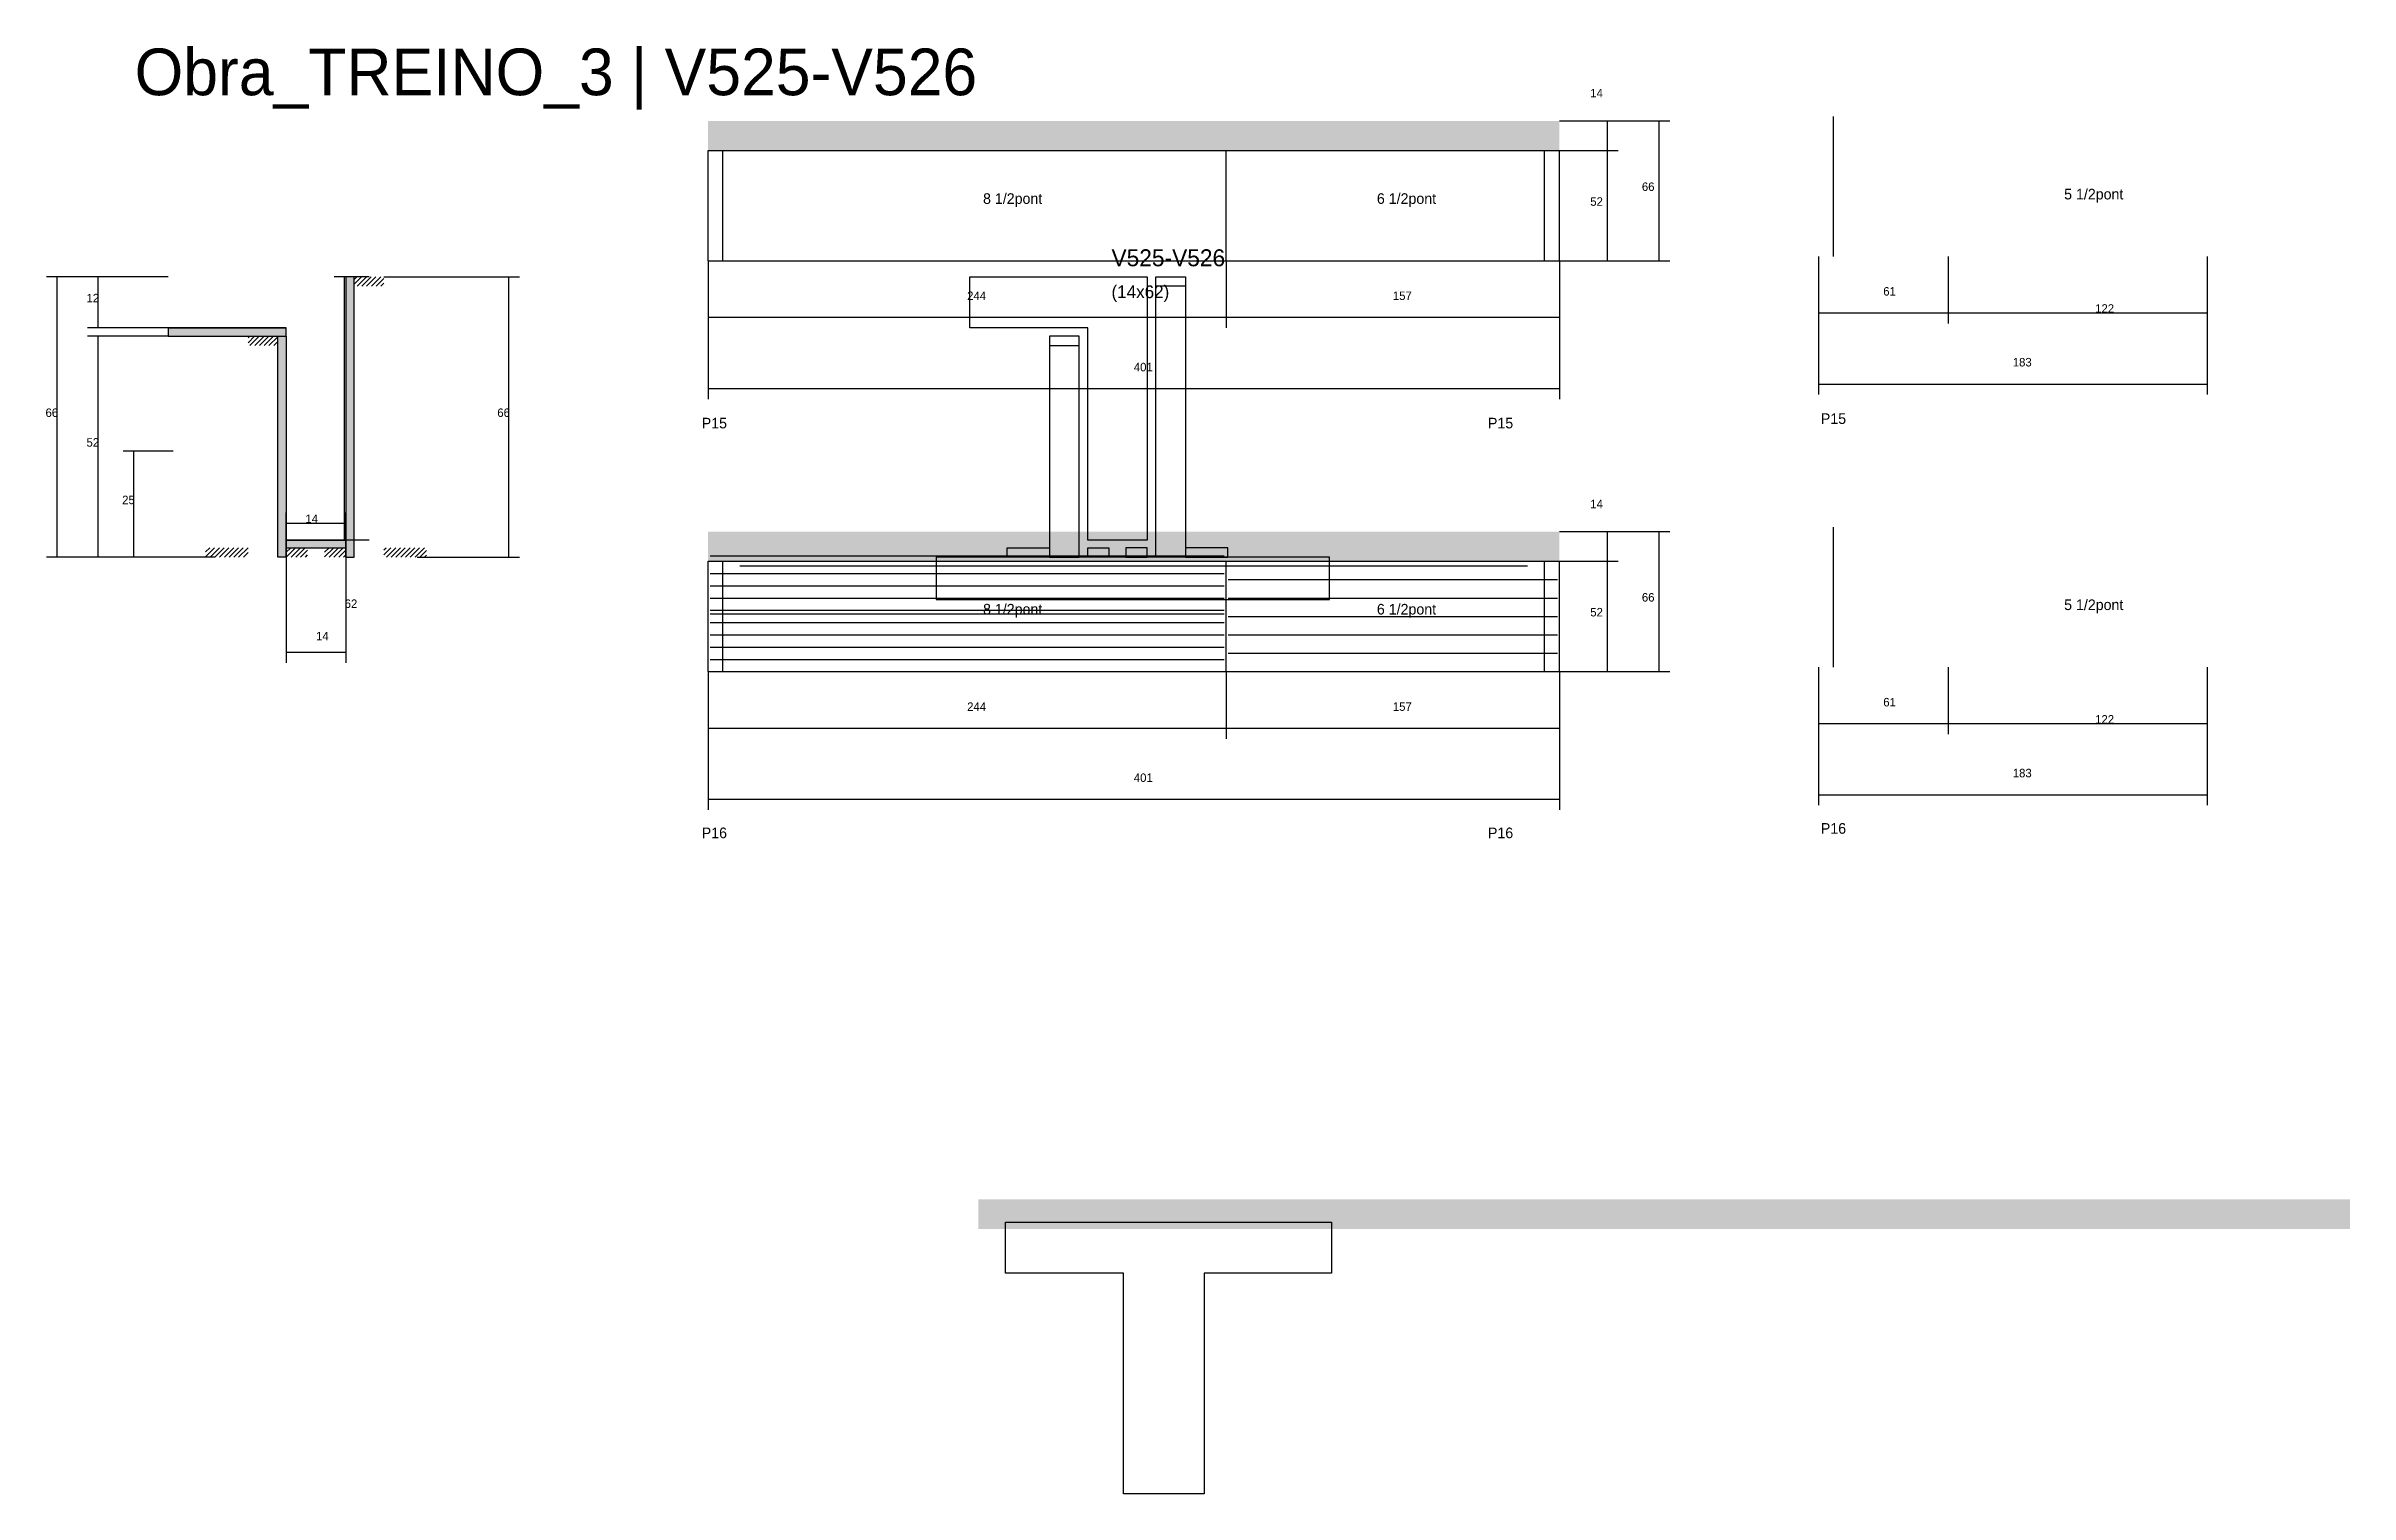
# Model space of a CAD drawing. Header units: metres. Extents: x -41 to 34800, y -36000 to 1848.
# Drawn here: x 38 to 1123, y -31319 to -30637 of the extents above; entities that cross this region are included whole.
import ezdxf

# ---------------------------------------------------------------- set-up
doc = ezdxf.new("R2010")
doc.units = ezdxf.units.M
for name, color, linetype in [('CONCRETO', 251, 'Continuous'), ('COTA', 4, 'Continuous'), ('Cota Seção (2x)', 4, 'Continuous'), ('Hachura', 253, 'Continuous'), ('LABEL_ID', 3, 'Continuous'), ('Madeira', 126, 'Continuous'), ('NOMENCLATURA', 7, 'Continuous'), ('Painéis', 200, 'Continuous'), ('SARR_2.2x7', 40, 'Continuous'), ('Texto Seção', 7, 'Continuous')]:
    doc.layers.add(name, color=color, linetype=linetype)

msp = doc.modelspace()

# ---------------------------------------------------------------- texts
at = {"layer": 'COTA'}
for s, p in [('14', (765.6, -30661)), ('52', (765.6, -30712.1)), ('66', (789.9, -30705.1)), ('244', (472.1, -30756.5)), ('157', (672.6, -30756.5)), ('61', (903.6, -30754.4)), ('12', (57.3, -30757.6)), ('122', (1003.4, -30762.5)), ('183', (964.6, -30787.8)), ('401', (550.6, -30790.1)), ('66', (38, -30811.6)), ('66', (250.8, -30811.6)), ('52', (57.3, -30825.6)), ('25', (74.1, -30852.7)), ('14', (765.6, -30854.6)), ('52', (765.6, -30905.6)), ('66', (789.9, -30898.6)), ('14', (165.4, -30916.9)), ('244', (472.1, -30950.1)), ('157', (672.6, -30950.1)), ('61', (903.6, -30948)), ('122', (1003.4, -30956.1)), ('401', (550.6, -30983.6)), ('183', (964.6, -30981.4))]:
    msp.add_text(s, height=4, dxfattribs=at).set_placement(p)
at = {"layer": 'Cota Seção (2x)'}
for s, p in [('14', (160.4, -30861.6)), ('62', (178.9, -30901.6))]:
    msp.add_text(s, height=4, dxfattribs=at).set_placement(p)
at = {"layer": 'LABEL_ID'}
msp.add_text('Obra_TREINO_3 | V525-V526', height=22, dxfattribs=at).set_placement((80, -30660))
at = {"layer": 'NOMENCLATURA'}
for s, p in [('8 1/2pont', (479.6, -30711.2)), ('6 1/2pont', (665.1, -30711.2)), ('5 1/2pont', (988.8, -30709.1)), ('P15', (347.1, -30817)), ('P15', (717.4, -30817)), ('P15', (874.2, -30814.9)), ('8 1/2pont', (479.6, -30904.7)), ('6 1/2pont', (665.1, -30904.7)), ('5 1/2pont', (988.8, -30902.6)), ('P16', (347.1, -31010.1)), ('P16', (717.4, -31010.1)), ('P16', (874.2, -31008))]:
    msp.add_text(s, height=5, dxfattribs=at).set_placement(p)
at = {"layer": 'Texto Seção'}
for s, height, p in [('V525-V526', 8, (540.1, -30740.6)), ('(14x62)', 6, (540.1, -30755.6))]:
    msp.add_text(s, height=height, dxfattribs=at).set_placement(p)

# ---------------------------------------------------------------- hatches: boundary and pattern name
at = {"layer": 'COTA'}
h = msp.add_hatch(dxfattribs=at)
h.set_pattern_fill('AR-CONC', scale=0.03)
h.paths.add_polyline_path([(350.1, -30672.1), (350.1, -30686.1), (350.1, -30686.1), (751.1, -30686.1), (751.1, -30686.1), (751.1, -30672.1), (751.1, -30672.1), (350.1, -30672.1)])
h = msp.add_hatch(dxfattribs=at)
h.set_pattern_fill('AR-CONC', scale=0.03)
h.paths.add_polyline_path([(350.1, -30865.6), (350.1, -30879.6), (350.1, -30879.6), (751.1, -30879.6), (751.1, -30879.6), (751.1, -30865.6), (751.1, -30865.6), (350.1, -30865.6)])
h = msp.add_hatch(dxfattribs=at)
h.set_pattern_fill('AR-CONC', scale=0.03)
h.paths.add_polyline_path([(1123.4, -31194.2), (1123.4, -31180.2), (1123.4, -31180.2), (477.4, -31180.2), (477.4, -31180.2), (477.4, -31194.2), (477.4, -31194.2), (1123.4, -31194.2)])
at = {"layer": 'Hachura'}
h = msp.add_hatch(color=8, dxfattribs=at)
h.dxf.hatch_style = 1
h.paths.add_polyline_path([(179.4, -30877.6), (183.4, -30877.6), (183.4, -30877.6), (183.4, -30745.6), (183.4, -30745.6), (179.4, -30745.6), (179.4, -30745.6), (179.4, -30877.6)])
h = msp.add_hatch(dxfattribs=at)
h.set_pattern_fill('ANSI31', scale=0.5)
h.paths.add_polyline_path([(183.4, -30750), (183.4, -30745.6), (183.4, -30745.6), (197.4, -30745.6), (197.4, -30745.6), (197.4, -30750), (197.4, -30750), (183.4, -30750)])
h = msp.add_hatch(color=8, dxfattribs=at)
h.dxf.hatch_style = 1
h.paths.add_polyline_path([(151.4, -30773.6), (151.4, -30769.6), (151.4, -30769.6), (95.8, -30769.6), (95.8, -30769.6), (95.8, -30773.6), (95.8, -30773.6), (151.4, -30773.6)])
h = msp.add_hatch(dxfattribs=at)
h.set_pattern_fill('ANSI31', scale=0.5)
h.paths.add_polyline_path([(147.4, -30778), (147.4, -30773.6), (147.4, -30773.6), (133.4, -30773.6), (133.4, -30773.6), (133.4, -30778), (133.4, -30778), (147.4, -30778)])
h = msp.add_hatch(color=8, dxfattribs=at)
h.dxf.hatch_style = 1
h.paths.add_polyline_path([(151.4, -30769.6), (147.4, -30769.6), (147.4, -30769.6), (147.4, -30877.6), (147.4, -30877.6), (151.4, -30877.6), (151.4, -30877.6), (151.4, -30769.6)])
h = msp.add_hatch(color=8, dxfattribs=at)
h.dxf.hatch_style = 1
h.paths.add_polyline_path([(179.4, -30873.2), (179.4, -30869.6), (179.4, -30869.6), (151.4, -30869.6), (151.4, -30869.6), (151.4, -30873.2), (151.4, -30873.2), (179.4, -30873.2)])
h = msp.add_hatch(dxfattribs=at)
h.set_pattern_fill('ANSI31', scale=0.5)
h.paths.add_polyline_path([(113.4, -30877.6), (113.4, -30873.2), (113.4, -30873.2), (133.4, -30873.2), (133.4, -30873.2), (133.4, -30877.6), (133.4, -30877.6), (113.4, -30877.6)])
h = msp.add_hatch(dxfattribs=at)
h.set_pattern_fill('ANSI31', scale=0.5)
h.paths.add_polyline_path([(151.4, -30877.6), (151.4, -30873.2), (151.4, -30873.2), (161.4, -30873.2), (161.4, -30873.2), (161.4, -30877.6), (161.4, -30877.6), (151.4, -30877.6)])
h = msp.add_hatch(dxfattribs=at)
h.set_pattern_fill('ANSI31', scale=0.5)
h.paths.add_polyline_path([(179.4, -30877.6), (179.4, -30873.2), (179.4, -30873.2), (169.4, -30873.2), (169.4, -30873.2), (169.4, -30877.6), (169.4, -30877.6), (179.4, -30877.6)])
h = msp.add_hatch(dxfattribs=at)
h.set_pattern_fill('ANSI31', scale=0.5)
h.paths.add_polyline_path([(217.4, -30877.6), (217.4, -30873.2), (217.4, -30873.2), (197.4, -30873.2), (197.4, -30873.2), (197.4, -30877.6), (197.4, -30877.6), (217.4, -30877.6)])

# ---------------------------------------------------------------- linework, layer by layer
at = {"layer": 'CONCRETO'}
for points in [[(473.3, -30769.6), (473.3, -30745.6), (556.9, -30745.6), (556.9, -30773.6), (556.9, -30773.6), (556.9, -30869.6), (528.9, -30869.6), (528.9, -30769.6)], [(490.1, -31215.1), (490.1, -31191.1), (643.7, -31191.1), (643.7, -31215.1), (583.7, -31215.1), (583.7, -31319.1), (545.7, -31319.1), (545.7, -31215.1)]]:
    msp.add_lwpolyline(points, close=True, dxfattribs=at)
at = {"layer": 'COTA'}
for p, q in [((751.1, -30672.1), (778.7, -30672.1)), ((751.1, -30672.1), (803, -30672.1)), ((773.7, -30686.1), (773.7, -30672.1)), ((798, -30738.1), (798, -30672.1)), ((751.1, -30686.1), (778.7, -30686.1)), ((751.1, -30686.1), (778.7, -30686.1)), ((773.7, -30738.1), (773.7, -30686.1)), ((350.1, -30738.1), (350.1, -30769.6)), ((350.1, -30738.1), (350.1, -30803.2)), ((594.1, -30738.1), (594.1, -30769.6)), ((594.1, -30738.1), (594.1, -30769.6)), ((751.1, -30738.1), (751.1, -30803.2)), ((751.1, -30738.1), (803, -30738.1)), ((751.1, -30738.1), (751.1, -30769.6)), ((751.1, -30738.1), (778.7, -30738.1)), ((873.1, -30736), (873.1, -30767.5)), ((873.1, -30736), (873.1, -30801.1)), ((934.1, -30736), (934.1, -30767.5)), ((934.1, -30736), (934.1, -30767.5)), ((1056.1, -30736), (1056.1, -30767.5)), ((1056.1, -30736), (1056.1, -30801.1)), ((95.8, -30745.6), (38.5, -30745.6)), ((43.5, -30877.6), (43.5, -30745.6)), ((95.8, -30745.6), (57.8, -30745.6)), ((62.8, -30769.6), (62.8, -30745.6)), ((197.4, -30745.6), (261.3, -30745.6)), ((256.3, -30877.6), (256.3, -30745.6)), ((873.1, -30762.5), (934.1, -30762.5)), ((934.1, -30762.5), (1056.1, -30762.5)), ((95.8, -30769.6), (57.8, -30769.6)), ((95.8, -30773.6), (57.8, -30773.6)), ((62.8, -30877.6), (62.8, -30773.6)), ((350.1, -30764.6), (594.1, -30764.6)), ((594.1, -30764.6), (751.1, -30764.6)), ((350.1, -30798.2), (751.1, -30798.2)), ((873.1, -30796.1), (1056.1, -30796.1)), ((98.1, -30827.7), (74.6, -30827.7)), ((79.6, -30877.6), (79.6, -30827.7)), ((751.1, -30865.6), (778.7, -30865.6)), ((751.1, -30865.6), (803, -30865.6)), ((773.7, -30879.6), (773.7, -30865.6)), ((798, -30931.6), (798, -30865.6)), ((117.8, -30877.6), (38.5, -30877.6)), ((117.8, -30877.6), (57.8, -30877.6)), ((98.1, -30877.6), (74.6, -30877.6)), ((151.4, -30877.6), (151.4, -30927.4)), ((179.4, -30877.6), (179.4, -30927.4)), ((213, -30877.6), (261.3, -30877.6)), ((751.1, -30879.6), (778.7, -30879.6)), ((751.1, -30879.6), (778.7, -30879.6)), ((773.7, -30931.6), (773.7, -30879.6)), ((151.4, -30922.4), (179.4, -30922.4)), ((350.1, -30931.6), (350.1, -30963.2)), ((350.1, -30931.6), (350.1, -30996.7)), ((594.1, -30931.6), (594.1, -30963.2)), ((594.1, -30931.6), (594.1, -30963.2)), ((751.1, -30931.6), (751.1, -30996.7)), ((751.1, -30931.6), (803, -30931.6)), ((751.1, -30931.6), (751.1, -30963.2)), ((751.1, -30931.6), (778.7, -30931.6)), ((873.1, -30929.5), (873.1, -30961.1)), ((873.1, -30929.5), (873.1, -30994.6)), ((934.1, -30929.5), (934.1, -30961.1)), ((934.1, -30929.5), (934.1, -30961.1)), ((1056.1, -30929.5), (1056.1, -30961.1)), ((1056.1, -30929.5), (1056.1, -30994.6)), ((350.1, -30958.2), (594.1, -30958.2)), ((594.1, -30958.2), (751.1, -30958.2)), ((873.1, -30956.1), (934.1, -30956.1)), ((934.1, -30956.1), (1056.1, -30956.1)), ((873.1, -30989.6), (1056.1, -30989.6)), ((350.1, -30991.7), (751.1, -30991.7))]:
    msp.add_line(p, q, dxfattribs=at)
at = {"layer": 'Cota Seção (2x)'}
for p, q in [((190.4, -30745.6), (173.9, -30745.6)), ((178.9, -30869.6), (178.9, -30745.6)), ((151.4, -30877.6), (151.4, -30856.6)), ((179.4, -30877.6), (179.4, -30856.6)), ((151.4, -30861.6), (179.4, -30861.6)), ((190.4, -30869.6), (173.9, -30869.6))]:
    msp.add_line(p, q, dxfattribs=at)
at = {"layer": 'Madeira'}
for points in [[(560.9, -30750), (560.9, -30745.6), (574.9, -30745.6), (574.9, -30750)], [(560.9, -30745.6), (574.9, -30745.6), (574.9, -30877.6), (560.9, -30877.6)], [(524.9, -30778), (524.9, -30773.6), (510.9, -30773.6), (510.9, -30778)], [(524.9, -30773.6), (510.9, -30773.6), (510.9, -30877.6), (524.9, -30877.6)], [(457.5, -30897.6), (642.7, -30897.6), (642.7, -30877.6), (457.5, -30877.6)], [(490.9, -30877.6), (490.9, -30873.2), (510.9, -30873.2), (510.9, -30877.6)], [(528.9, -30877.6), (528.9, -30873.2), (538.9, -30873.2), (538.9, -30877.6)], [(556.9, -30877.6), (556.9, -30873.2), (546.9, -30873.2), (546.9, -30877.6)], [(594.9, -30877.6), (594.9, -30873.2), (574.9, -30873.2), (574.9, -30877.6)]]:
    msp.add_lwpolyline(points, close=True, dxfattribs=at)
at = {"layer": 'Painéis'}
for p, q in [((350.1, -30686.1), (594.1, -30686.1)), ((350.1, -30738.1), (350.1, -30686.1)), ((594.1, -30686.1), (751.1, -30686.1)), ((594.1, -30738.1), (594.1, -30686.1)), ((751.1, -30738.1), (751.1, -30686.1)), ((350.1, -30738.1), (751.1, -30738.1)), ((95.8, -30769.6), (151.4, -30769.6)), ((151.4, -30869.6), (179.4, -30869.6)), ((350.1, -30879.6), (594.1, -30879.6)), ((350.1, -30931.6), (350.1, -30879.6)), ((594.1, -30879.6), (751.1, -30879.6)), ((594.1, -30931.6), (594.1, -30879.6)), ((751.1, -30931.6), (751.1, -30879.6)), ((350.1, -30931.6), (751.1, -30931.6))]:
    msp.add_line(p, q, dxfattribs=at)
for points in [[(183.4, -30745.6), (179.4, -30745.6), (179.4, -30877.6), (183.4, -30877.6)], [(151.4, -30773.6), (151.4, -30769.6), (95.8, -30769.6), (95.8, -30773.6)], [(147.4, -30773.6), (151.4, -30773.6), (151.4, -30877.6), (147.4, -30877.6)], [(179.4, -30873.2), (179.4, -30869.6), (151.4, -30869.6), (151.4, -30873.2)]]:
    msp.add_lwpolyline(points, close=True, dxfattribs=at)
at = {"layer": 'SARR_2.2x7'}
for p, q in [((880.1, -30736), (880.1, -30670)), ((357.1, -30738.1), (357.1, -30686.1)), ((744.1, -30738.1), (744.1, -30686.1)), ((880.1, -30929.5), (880.1, -30863.5)), ((351.1, -30877.04), (593.1, -30877.04)), ((357.1, -30931.6), (357.1, -30879.6)), ((365.1, -30881.8), (594.1, -30881.8)), ((594.1, -30881.8), (736.1, -30881.8)), ((744.1, -30931.6), (744.1, -30879.6)), ((351.1, -30885.38), (593.1, -30885.38)), ((351.1, -30891.16), (593.1, -30891.16)), ((595.1, -30888.27), (750.1, -30888.27)), ((351.1, -30896.93), (593.1, -30896.93)), ((351.1, -30902.71), (593.1, -30902.71)), ((351.1, -30904.32), (593.1, -30904.32)), ((595.1, -30896.93), (750.1, -30896.93)), ((351.1, -30908.49), (593.1, -30908.49)), ((351.1, -30914.27), (593.1, -30914.27)), ((595.1, -30905.6), (750.1, -30905.6)), ((595.1, -30914.27), (750.1, -30914.27)), ((351.1, -30920.04), (593.1, -30920.04)), ((351.1, -30925.82), (593.1, -30925.82)), ((595.1, -30922.93), (750.1, -30922.93))]:
    msp.add_line(p, q, dxfattribs=at)

msp.set_redraw_order([(e.dxf.handle, doc.entitydb.next_handle()) for e in msp.query("TEXT MTEXT ATTDEF DIMENSION ARC_DIMENSION")])  # texts and dimensions are drawn at this point

doc.saveas('drawing.dxf')
